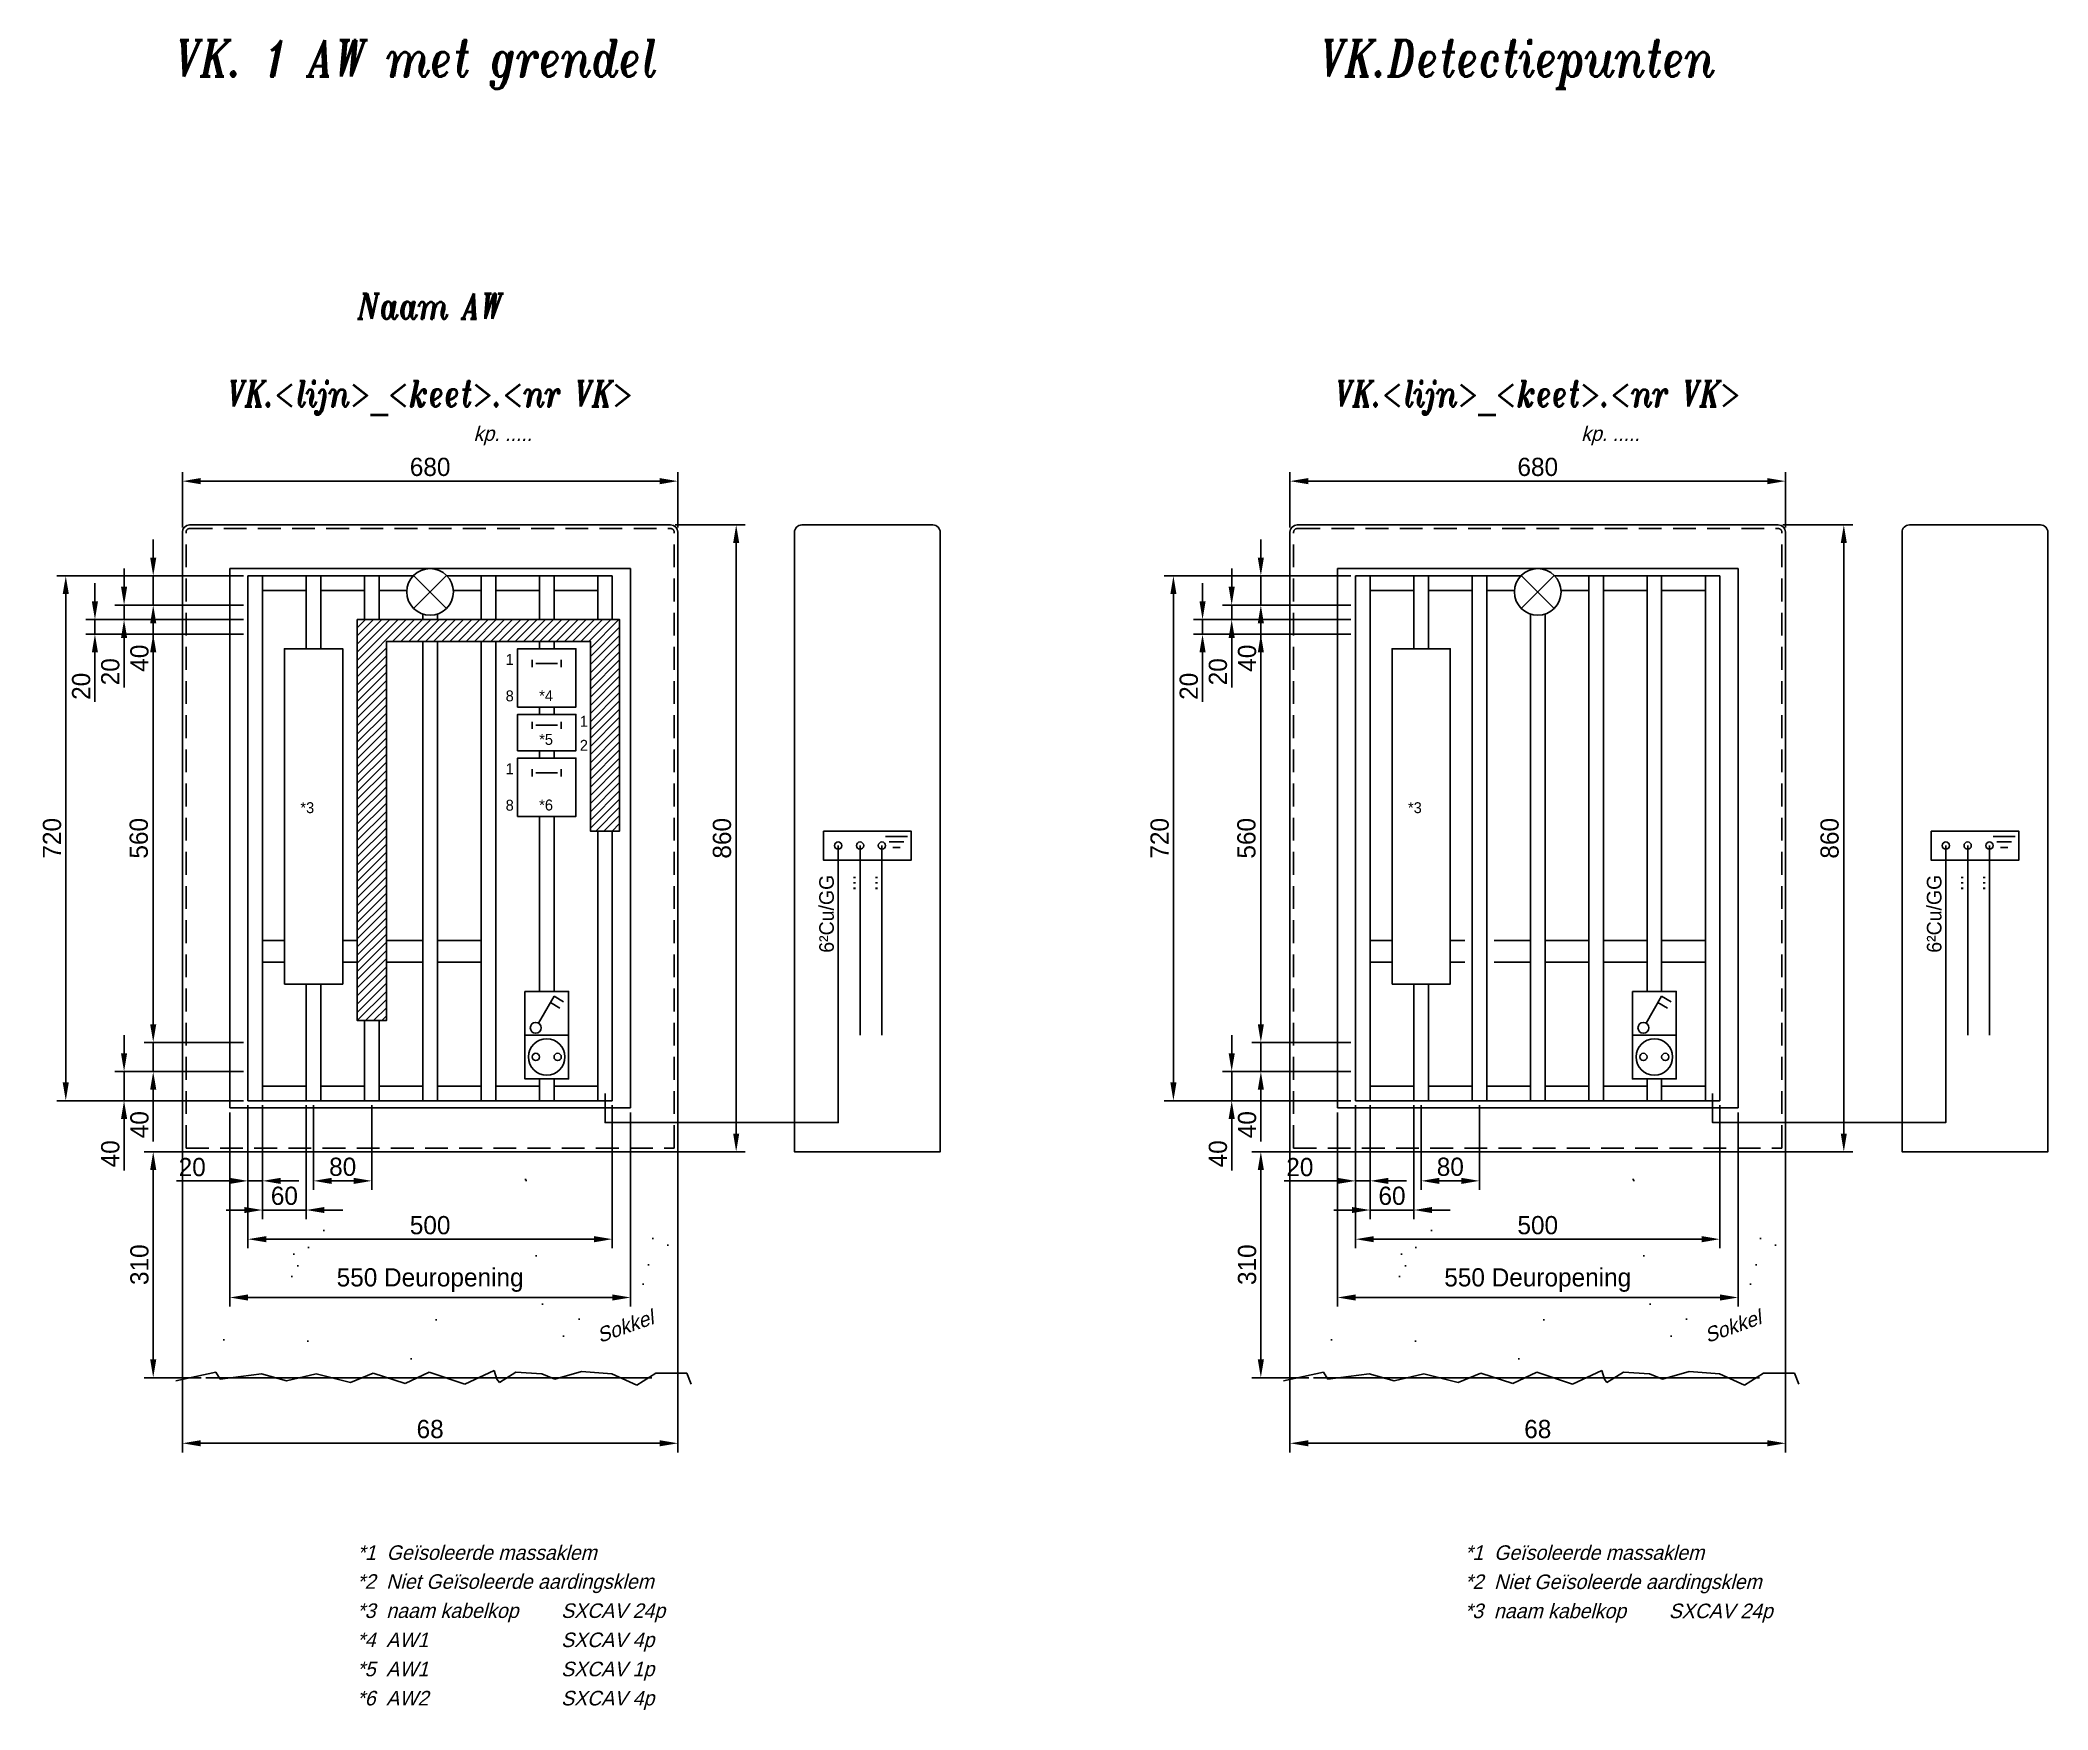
# Model space of a CAD drawing. Header units: millimetres. Extents: x -1040 to 5136, y -2580 to 8636.
# Drawn here: x 610.5 to 886, y -104.6 to 124.5 of the extents above; entities that cross this region are included whole.
import ezdxf
from ezdxf.enums import TextEntityAlignment as Align

# ---------------------------------------------------------------- set-up
doc = ezdxf.new("R2010")
doc.units = ezdxf.units.MM
doc.linetypes.add('DOT2', pattern=[3.125, 0, -3.125])
doc.linetypes.add('HIDDEN2', pattern=[4.6875, 3.125, -1.5625])
for name, color, linetype in [('13c', 9, 'Continuous'), ('18c', 1, 'Continuous'), ('25c', 7, 'Continuous'), ('35c', 2, 'Continuous'), ('50c', 3, 'Continuous'), ('70c', 4, 'Continuous'), ('BUITEN DIENST', 220, 'Continuous'), ('kader', 7, 'Continuous')]:
    doc.layers.add(name, color=color, linetype=linetype)
doc.layers.add('noprint', color=40, linetype='Continuous', plot=False)
doc.layers.add('VPframe', color=30, linetype='Continuous', plot=False)
doc.styles.add('ISO', font='isoplus')
doc.styles.add('ISO2S', font='isoplus', dxfattribs={"oblique": 15, "height": 2})
doc.styles.add('isoplus', font='isoplus.shx')
doc.styles.add('ITALICT', font='italict', dxfattribs={"width": 0.8})
doc.styles.add('MONO_8', font='monotxt', dxfattribs={"width": 0.8})
doc.styles.get("Standard").update_dxf_attribs({"font": 'isoplus.shx'})
doc.dimstyles.new('ISO-25', dxfattribs={"dimtxt": 2.5, "dimasz": 2.5, "dimexe": 1.25, "dimexo": 0.625, "dimtad": 1, "dimtxsty": 'Standard', "dimcen": 2.5, "dimadec": 0, "dimazin": 0, "dimtfac": 1, "dimtmove": 0, "dimatfit": 3, "dimfxl": 1, "dimarcsym": 0})

msp = doc.modelspace()

# ---------------------------------------------------------------- texts
at = {"color": 3, "linetype": 'Continuous', "style": 'ITALICT', "width": 0.8}
for s, p in [('VK. 1 AW met grendel', (662, 122)), ('VK.Detectiepunten', (813.187, 122))]:
    msp.add_text(s, height=5, dxfattribs=at).set_placement(p, align=Align.MIDDLE_CENTER)
at = {"color": 7, "linetype": 'Continuous', "style": 'ITALICT', "width": 0.8}
for s, p in [('Naam AW', (664, 88)), ('VK.<lijn>_<keet>.<nr VK>', (664, 76)), ('VK.<lijn>_<keet>.<nr VK>', (816, 76))]:
    msp.add_text(s, height=3.5, dxfattribs=at).set_placement(p, align=Align.MIDDLE_CENTER)
at = {"color": 7, "linetype": 'Continuous', "style": 'ISO2S', "oblique": 15}
for s, p in [('kp. .....', (669.958, 69.527)), ('kp. .....', (669.958, 69.527)), ('kp. .....', (821.958, 69.527)), ('kp. .....', (821.958, 69.527)), ('*1', (654.021, -84)), ('Geïsoleerde massaklem', (658.021, -84)), ('*1', (806, -84)), ('Geïsoleerde massaklem', (810, -84)), ('*2', (653.97, -87.967)), ('Niet Geïsoleerde aardingsklem', (657.97, -87.967)), ('*2', (806, -88)), ('Niet Geïsoleerde aardingsklem', (810, -88)), ('*3', (653.97, -91.967)), ('naam kabelkop', (657.97, -91.967)), ('SXCAV 24p', (681.97, -91.967)), ('*3', (805.97, -92)), ('naam kabelkop', (809.97, -92)), ('SXCAV 24p', (833.97, -92)), ('*4', (653.97, -95.967)), ('AW1', (657.97, -95.967)), ('SXCAV 4p', (681.97, -95.967)), ('*5', (653.97, -99.967)), ('AW1', (657.97, -99.967)), ('SXCAV 1p', (681.97, -99.967)), ('*6', (653.97, -103.967)), ('AW2', (657.97, -103.967)), ('SXCAV 4p', (681.97, -103.967))]:
    msp.add_text(s, height=2, dxfattribs=at).set_placement(p)
at = {"linetype": 'Continuous'}
for s, p in [('1', (674.365, 38.786)), ('8', (674.365, 33.786)), ('*4', (678.966, 33.816)), ('1', (684.541, 30.31)), ('*5', (678.966, 27.816)), ('2', (684.541, 27.003)), ('1', (674.365, 23.786)), ('8', (674.365, 18.786)), ('*6', (678.966, 18.816))]:
    msp.add_text(s, height=1.5, dxfattribs=at).set_placement(p)
for p in [(647.141, 18), (799.141, 18)]:
    msp.add_text('*3', height=1.5, dxfattribs=at).set_placement(p, align=Align.BOTTOM_CENTER)
at = {"color": 7, "style": 'isoplus'}
for s, p in [('6²Cu/GG', (720, 10)), ('...', (723, 10)), ('...', (726, 10)), ('6²Cu/GG', (872, 10)), ('...', (875, 10)), ('...', (878, 10))]:
    msp.add_text(s, height=2, rotation=90, dxfattribs=at).set_placement(p, align=Align.BOTTOM_RIGHT)
at = {"color": 7, "style": 'ISO2S', "oblique": 15}
for p in [(687.292, -54.245), (839.292, -54.245)]:
    msp.add_text('Sokkel', height=2, rotation=19.46141, dxfattribs=at).set_placement(p)

# ---------------------------------------------------------------- blocks, each defined once
blk = doc.blocks.new('*D290')
at = {"color": 0, "lineweight": -2, "transparency": 16777216}
for p, q in [((630, 57.63), (630, 65.25)), ((632.5, 64), (695.5, 64)), ((698, 57.63), (698, 65.25))]:
    blk.add_line(p, q, dxfattribs=at)
at = {"color": 0, "transparency": 16777216}
for points in [[(632.5, 64.42), (632.5, 63.58), (630, 64)], [(695.5, 64.42), (695.5, 63.58), (698, 64)]]:
    blk.add_solid(points, dxfattribs=at)
at = {"layer": 'Defpoints', "color": 0, "transparency": 16777216}
for p in [(698, 64), (630, 57), (698, 57)]:
    blk.add_point(p, dxfattribs=at)
at = {"color": 0, "transparency": 16777216, "insert": (664, 65.94), "char_height": 2.5, "attachment_point": 5}
blk.add_mtext('680', dxfattribs=at)
blk = doc.blocks.new('*D291')
at = {"color": 0, "lineweight": -2, "transparency": 16777216}
for p, q in [((632.6, -28), (624.75, -28)), ((626, -56.5), (626, -30.5)), ((632.6, -59), (624.75, -59))]:
    blk.add_line(p, q, dxfattribs=at)
at = {"color": 0, "transparency": 16777216}
for points in [[(625.58, -30.5), (626.42, -30.5), (626, -28)], [(625.58, -56.5), (626.42, -56.5), (626, -59)]]:
    blk.add_solid(points, dxfattribs=at)
at = {"layer": 'Defpoints', "color": 0, "transparency": 16777216}
for p in [(626, -28), (633.22, -28), (633.22, -59)]:
    blk.add_point(p, dxfattribs=at)
at = {"color": 0, "transparency": 16777216, "insert": (624.12, -43.5), "char_height": 2.5, "attachment_point": 5, "rotation": 90}
blk.add_mtext('310', dxfattribs=at)
blk = doc.blocks.new('*D292')
at = {"color": 0, "lineweight": -2, "transparency": 16777216}
for p, q in [((630, -59.87), (630, -69.25)), ((698, -59.87), (698, -69.25)), ((632.5, -68), (695.5, -68))]:
    blk.add_line(p, q, dxfattribs=at)
at = {"color": 0, "transparency": 16777216}
for points in [[(632.5, -67.58), (632.5, -68.42), (630, -68)], [(695.5, -67.58), (695.5, -68.42), (698, -68)]]:
    blk.add_solid(points, dxfattribs=at)
at = {"layer": 'Defpoints', "color": 0, "transparency": 16777216}
for p in [(630, -59.24), (698, -59.24), (698, -68)]:
    blk.add_point(p, dxfattribs=at)
at = {"color": 0, "transparency": 16777216, "insert": (664, -66.06), "char_height": 2.5, "attachment_point": 5}
blk.add_mtext('68', dxfattribs=at)
blk = doc.blocks.new('*D293')
at = {"color": 0, "lineweight": -2, "transparency": 16777216}
for p, q in [((626, 53.5), (626, 56)), ((638.37, 51), (624.75, 51)), ((626, 51), (626, 47)), ((638.37, 47), (624.75, 47)), ((626, 44.5), (626, 37.42))]:
    blk.add_line(p, q, dxfattribs=at)
at = {"color": 0, "transparency": 16777216}
for points in [[(625.58, 53.5), (626.42, 53.5), (626, 51)], [(625.58, 44.5), (626.42, 44.5), (626, 47)]]:
    blk.add_solid(points, dxfattribs=at)
at = {"layer": 'Defpoints', "color": 0, "transparency": 16777216}
for p in [(639, 51), (626, 47), (639, 47)]:
    blk.add_point(p, dxfattribs=at)
at = {"color": 0, "transparency": 16777216, "insert": (624.12, 39.71), "char_height": 2.5, "attachment_point": 5, "rotation": 90}
blk.add_mtext('40', dxfattribs=at)
blk = doc.blocks.new('*D294')
at = {"color": 0, "lineweight": -2, "transparency": 16777216}
for p, q in [((622, 49.5), (622, 52)), ((638.37, 47), (620.75, 47)), ((622, 47), (622, 45)), ((638.37, 45), (620.75, 45)), ((622, 42.5), (622, 35.7))]:
    blk.add_line(p, q, dxfattribs=at)
at = {"color": 0, "transparency": 16777216}
for points in [[(621.58, 49.5), (622.42, 49.5), (622, 47)], [(621.58, 42.5), (622.42, 42.5), (622, 45)]]:
    blk.add_solid(points, dxfattribs=at)
at = {"layer": 'Defpoints', "color": 0, "transparency": 16777216}
for p in [(639, 47), (622, 45), (639, 45)]:
    blk.add_point(p, dxfattribs=at)
at = {"color": 0, "transparency": 16777216, "insert": (620.12, 37.85), "char_height": 2.5, "attachment_point": 5, "rotation": 90}
blk.add_mtext('20', dxfattribs=at)
blk = doc.blocks.new('*D295')
at = {"color": 0, "lineweight": -2, "transparency": 16777216}
for p, q in [((618, 47.5), (618, 50)), ((638.37, 45), (616.75, 45)), ((618, 45), (618, 43)), ((638.37, 43), (616.75, 43)), ((618, 40.5), (618, 33.7))]:
    blk.add_line(p, q, dxfattribs=at)
at = {"color": 0, "transparency": 16777216}
for points in [[(617.58, 47.5), (618.42, 47.5), (618, 45)], [(617.58, 40.5), (618.42, 40.5), (618, 43)]]:
    blk.add_solid(points, dxfattribs=at)
at = {"layer": 'Defpoints', "color": 0, "transparency": 16777216}
for p in [(639, 45), (618, 43), (639, 43)]:
    blk.add_point(p, dxfattribs=at)
at = {"color": 0, "transparency": 16777216, "insert": (616.12, 35.85), "char_height": 2.5, "attachment_point": 5, "rotation": 90}
blk.add_mtext('20', dxfattribs=at)
blk = doc.blocks.new('*D296')
at = {"color": 0, "lineweight": -2, "transparency": 16777216}
for p, q in [((638.37, 43), (624.75, 43)), ((626, 40.5), (626, -10.5)), ((638.37, -13), (624.75, -13))]:
    blk.add_line(p, q, dxfattribs=at)
at = {"color": 0, "transparency": 16777216}
for points in [[(625.58, 40.5), (626.42, 40.5), (626, 43)], [(625.58, -10.5), (626.42, -10.5), (626, -13)]]:
    blk.add_solid(points, dxfattribs=at)
at = {"layer": 'Defpoints', "color": 0, "transparency": 16777216}
for p in [(639, 43), (626, -13), (639, -13)]:
    blk.add_point(p, dxfattribs=at)
at = {"color": 0, "transparency": 16777216, "insert": (624.03, 15), "char_height": 2.5, "attachment_point": 5, "rotation": 90}
blk.add_mtext('560', dxfattribs=at)
blk = doc.blocks.new('*D297')
at = {"color": 0, "lineweight": -2, "transparency": 16777216}
for p, q in [((626, -10.5), (626, -8)), ((638.37, -13), (624.75, -13)), ((626, -13), (626, -17)), ((638.37, -17), (624.75, -17)), ((626, -19.5), (626, -26.58))]:
    blk.add_line(p, q, dxfattribs=at)
at = {"color": 0, "transparency": 16777216}
for points in [[(625.58, -10.5), (626.42, -10.5), (626, -13)], [(625.58, -19.5), (626.42, -19.5), (626, -17)]]:
    blk.add_solid(points, dxfattribs=at)
at = {"layer": 'Defpoints', "color": 0, "transparency": 16777216}
for p in [(639, -13), (626, -17), (639, -17)]:
    blk.add_point(p, dxfattribs=at)
at = {"color": 0, "transparency": 16777216, "insert": (624.12, -24.29), "char_height": 2.5, "attachment_point": 5, "rotation": 90}
blk.add_mtext('40', dxfattribs=at)
blk = doc.blocks.new('*D298')
at = {"color": 0, "lineweight": -2, "transparency": 16777216}
for p, q in [((622, -14.5), (622, -12)), ((638.37, -17), (620.75, -17)), ((622, -17), (622, -21)), ((638.37, -21), (620.75, -21)), ((622, -23.5), (622, -30.58))]:
    blk.add_line(p, q, dxfattribs=at)
at = {"color": 0, "transparency": 16777216}
for points in [[(621.58, -14.5), (622.42, -14.5), (622, -17)], [(621.58, -23.5), (622.42, -23.5), (622, -21)]]:
    blk.add_solid(points, dxfattribs=at)
at = {"layer": 'Defpoints', "color": 0, "transparency": 16777216}
for p in [(639, -17), (622, -21), (639, -21)]:
    blk.add_point(p, dxfattribs=at)
at = {"color": 0, "transparency": 16777216, "insert": (620.12, -28.29), "char_height": 2.5, "attachment_point": 5, "rotation": 90}
blk.add_mtext('40', dxfattribs=at)
blk = doc.blocks.new('*D299')
at = {"color": 0, "lineweight": -2, "transparency": 16777216}
for p, q in [((639, -21.62), (639, -33.25)), ((641, -21.62), (641, -33.25)), ((636.5, -32), (629.2, -32)), ((641, -32), (639, -32)), ((643.5, -32), (646, -32))]:
    blk.add_line(p, q, dxfattribs=at)
at = {"color": 0, "transparency": 16777216}
for points in [[(636.5, -31.58), (636.5, -32.42), (639, -32)], [(643.5, -31.58), (643.5, -32.42), (641, -32)]]:
    blk.add_solid(points, dxfattribs=at)
at = {"layer": 'Defpoints', "color": 0, "transparency": 16777216}
for p in [(639, -21), (641, -21), (641, -32)]:
    blk.add_point(p, dxfattribs=at)
at = {"color": 0, "transparency": 16777216, "insert": (631.35, -30.12), "char_height": 2.5, "attachment_point": 5}
blk.add_mtext('20', dxfattribs=at)
blk = doc.blocks.new('*D300')
at = {"color": 0, "lineweight": -2, "transparency": 16777216}
for p, q in [((641, -21.62), (641, -37.25)), ((647, -21.62), (647, -37.25)), ((638.5, -36), (636, -36)), ((641, -36), (647, -36)), ((649.5, -36), (652, -36))]:
    blk.add_line(p, q, dxfattribs=at)
at = {"color": 0, "transparency": 16777216}
for points in [[(638.5, -35.58), (638.5, -36.42), (641, -36)], [(649.5, -35.58), (649.5, -36.42), (647, -36)]]:
    blk.add_solid(points, dxfattribs=at)
at = {"layer": 'Defpoints', "color": 0, "transparency": 16777216}
for p in [(641, -21), (647, -21), (647, -36)]:
    blk.add_point(p, dxfattribs=at)
at = {"color": 0, "transparency": 16777216, "insert": (644, -34.06), "char_height": 2.5, "attachment_point": 5}
blk.add_mtext('60', dxfattribs=at)
blk = doc.blocks.new('*D301')
at = {"color": 0, "lineweight": -2, "transparency": 16777216}
for p, q in [((648, -21.62), (648, -33.25)), ((656, -21.62), (656, -33.25)), ((650.5, -32), (653.5, -32))]:
    blk.add_line(p, q, dxfattribs=at)
at = {"color": 0, "transparency": 16777216}
for points in [[(650.5, -31.58), (650.5, -32.42), (648, -32)], [(653.5, -31.58), (653.5, -32.42), (656, -32)]]:
    blk.add_solid(points, dxfattribs=at)
at = {"layer": 'Defpoints', "color": 0, "transparency": 16777216}
for p in [(648, -21), (656, -21), (656, -32)]:
    blk.add_point(p, dxfattribs=at)
at = {"color": 0, "transparency": 16777216, "insert": (652, -30.08), "char_height": 2.5, "attachment_point": 5}
blk.add_mtext('80', dxfattribs=at)
blk = doc.blocks.new('*D302')
at = {"color": 0, "lineweight": -2, "transparency": 16777216}
for p, q in [((639, -21.62), (639, -41.25)), ((689, -21.62), (689, -41.25)), ((641.5, -40), (686.5, -40))]:
    blk.add_line(p, q, dxfattribs=at)
at = {"color": 0, "transparency": 16777216}
for points in [[(641.5, -39.58), (641.5, -40.42), (639, -40)], [(686.5, -39.58), (686.5, -40.42), (689, -40)]]:
    blk.add_solid(points, dxfattribs=at)
at = {"layer": 'Defpoints', "color": 0, "transparency": 16777216}
for p in [(639, -21), (689, -21), (689, -40)]:
    blk.add_point(p, dxfattribs=at)
at = {"color": 0, "transparency": 16777216, "insert": (664, -38.09), "char_height": 2.5, "attachment_point": 5}
blk.add_mtext('500', dxfattribs=at)
blk = doc.blocks.new('*D303')
at = {"color": 0, "lineweight": -2, "transparency": 16777216}
for p, q in [((638.37, 51), (612.75, 51)), ((614, 48.5), (614, -18.5)), ((638.37, -21), (612.75, -21))]:
    blk.add_line(p, q, dxfattribs=at)
at = {"color": 0, "transparency": 16777216}
for points in [[(613.58, 48.5), (614.42, 48.5), (614, 51)], [(613.58, -18.5), (614.42, -18.5), (614, -21)]]:
    blk.add_solid(points, dxfattribs=at)
at = {"layer": 'Defpoints', "color": 0, "transparency": 16777216}
for p in [(639, 51), (614, -21), (639, -21)]:
    blk.add_point(p, dxfattribs=at)
at = {"color": 0, "transparency": 16777216, "insert": (612.12, 15), "char_height": 2.5, "attachment_point": 5, "rotation": 90}
blk.add_mtext('720', dxfattribs=at)
blk = doc.blocks.new('*D304')
at = {"color": 0, "lineweight": -2, "transparency": 16777216}
for p, q in [((636.5, -22.62), (636.5, -49.25)), ((691.5, -22.62), (691.5, -49.25)), ((639, -48), (689, -48))]:
    blk.add_line(p, q, dxfattribs=at)
at = {"color": 0, "transparency": 16777216}
for points in [[(639, -47.58), (639, -48.42), (636.5, -48)], [(689, -47.58), (689, -48.42), (691.5, -48)]]:
    blk.add_solid(points, dxfattribs=at)
at = {"layer": 'Defpoints', "color": 0, "transparency": 16777216}
for p in [(636.5, -22), (691.5, -22), (691.5, -48)]:
    blk.add_point(p, dxfattribs=at)
at = {"color": 0, "transparency": 16777216, "insert": (664, -45.61), "char_height": 2.5, "attachment_point": 5}
blk.add_mtext('550 Deuropening', dxfattribs=at)
blk = doc.blocks.new('*D305')
at = {"color": 0, "lineweight": -2, "transparency": 16777216}
for p, q in [((697.62, 58), (707.25, 58)), ((706, 55.5), (706, -25.5)), ((697.62, -28), (707.25, -28))]:
    blk.add_line(p, q, dxfattribs=at)
at = {"color": 0, "transparency": 16777216}
for points in [[(705.58, 55.5), (706.42, 55.5), (706, 58)], [(705.58, -25.5), (706.42, -25.5), (706, -28)]]:
    blk.add_solid(points, dxfattribs=at)
at = {"layer": 'Defpoints', "color": 0, "transparency": 16777216}
for p in [(697, 58), (697, -28), (706, -28)]:
    blk.add_point(p, dxfattribs=at)
at = {"color": 0, "transparency": 16777216, "insert": (704.06, 15), "char_height": 2.5, "attachment_point": 5, "rotation": 90}
blk.add_mtext('860', dxfattribs=at)
blk = doc.blocks.new('T_L233V1')
at = {"color": 2, "linetype": 'Continuous'}
for p, q in [((-2.83, -2.83), (2.83, 2.83)), ((-2.83, 2.83), (2.83, -2.83))]:
    blk.add_line(p, q, dxfattribs=at)
at = {"color": 7}
blk.add_circle((0, 0), 4, dxfattribs=at)
at = {"color": 7, "style": 'MONO_8', "width": 0.8}
for tag, p, height in [('FT', (6, 2.5), 2), ('LNAME', (6, -1.25), 2.5)]:
    blk.add_attdef(tag, p, '', height=height, dxfattribs=at)
at = {"color": 1, "style": 'MONO_8', "width": 0.8, "flags": 1}
for tag, p in [('STATION', (0, 0)), ('LIJN', (0, 2)), ('GEBRUIK', (0, -2))]:
    blk.add_attdef(tag, text='', height=1.5, dxfattribs=at).set_placement(p, align=Align.MIDDLE)
at = {"color": 7, "style": 'ISO'}
blk.add_attdef('W', (6, -4.5), '', height=2, dxfattribs=at)
blk = doc.blocks.new('T_SP736O')
at = {"color": 7}
for centre, radius in [((0, 0), 2.5), ((-1.5, 0), 0.5), ((1.5, 0), 0.5)]:
    blk.add_circle(centre, radius, dxfattribs=at)
at = {"color": 7, "style": 'ISO2S', "oblique": 15}
blk.add_attdef('L1', text='', height=2, dxfattribs=at).set_placement((-3, 3.12), align=Align.RIGHT)
at = {"color": 9, "style": 'MONO_8', "width": 0.8, "flags": 1}
for tag, p in [('LIJN', (0, 2)), ('STATION', (0, 0)), ('GEBRUIK', (0, -2))]:
    blk.add_attdef(tag, text='', height=1.5, dxfattribs=at).set_placement(p, align=Align.MIDDLE)
at = {"color": 7, "style": 'ISO2S', "oblique": 15}
blk.add_attdef('L2', (3, 3.12), '', height=2, dxfattribs=at)
at = {"color": 7, "style": 'MONO_8', "width": 0.8}
blk.add_attdef('SPNAME', text='', height=2.5, dxfattribs=at).set_placement((0, -5), align=Align.MIDDLE)
blk = doc.blocks.new('t_a86')
at = {"color": 3}
for p, q in [((3, 0), (-3, 0)), ((2, -1.5), (-2, -1.5)), ((1, -3), (-1, -3))]:
    blk.add_line(p, q, dxfattribs=at)
at = {"color": 9, "style": 'MONO_8', "width": 0.8, "flags": 1}
for tag, p in [('STATION', (0, 0)), ('LIJN', (0, 2)), ('GEBRUIK', (0, -2))]:
    blk.add_attdef(tag, text='', height=1.5, dxfattribs=at).set_placement(p, align=Align.MIDDLE)
at = {"color": 7, "style": 'MONO_8', "width": 0.8}
blk.add_attdef('ANAME', (1, 0.75), '', height=2.5, dxfattribs=at)
blk = doc.blocks.new('*D242')
at = {"color": 0, "lineweight": -2, "transparency": 16777216}
for p, q in [((782, 57.63), (782, 65.25)), ((784.5, 64), (847.5, 64)), ((850, 57.63), (850, 65.25))]:
    blk.add_line(p, q, dxfattribs=at)
at = {"color": 0, "transparency": 16777216}
for points in [[(784.5, 64.42), (784.5, 63.58), (782, 64)], [(847.5, 64.42), (847.5, 63.58), (850, 64)]]:
    blk.add_solid(points, dxfattribs=at)
at = {"layer": 'Defpoints', "color": 0, "transparency": 16777216}
for p in [(850, 64), (782, 57), (850, 57)]:
    blk.add_point(p, dxfattribs=at)
at = {"color": 0, "transparency": 16777216, "insert": (816, 65.94), "char_height": 2.5, "attachment_point": 5}
blk.add_mtext('680', dxfattribs=at)
blk = doc.blocks.new('*D243')
at = {"color": 0, "lineweight": -2, "transparency": 16777216}
for p, q in [((784.6, -28), (776.75, -28)), ((778, -56.5), (778, -30.5)), ((784.6, -59), (776.75, -59))]:
    blk.add_line(p, q, dxfattribs=at)
at = {"color": 0, "transparency": 16777216}
for points in [[(777.58, -30.5), (778.42, -30.5), (778, -28)], [(777.58, -56.5), (778.42, -56.5), (778, -59)]]:
    blk.add_solid(points, dxfattribs=at)
at = {"layer": 'Defpoints', "color": 0, "transparency": 16777216}
for p in [(778, -28), (785.22, -28), (785.22, -59)]:
    blk.add_point(p, dxfattribs=at)
at = {"color": 0, "transparency": 16777216, "insert": (776.12, -43.5), "char_height": 2.5, "attachment_point": 5, "rotation": 90}
blk.add_mtext('310', dxfattribs=at)
blk = doc.blocks.new('*D244')
at = {"color": 0, "lineweight": -2, "transparency": 16777216}
for p, q in [((782, -59.87), (782, -69.25)), ((850, -59.87), (850, -69.25)), ((784.5, -68), (847.5, -68))]:
    blk.add_line(p, q, dxfattribs=at)
at = {"color": 0, "transparency": 16777216}
for points in [[(784.5, -67.58), (784.5, -68.42), (782, -68)], [(847.5, -67.58), (847.5, -68.42), (850, -68)]]:
    blk.add_solid(points, dxfattribs=at)
at = {"layer": 'Defpoints', "color": 0, "transparency": 16777216}
for p in [(782, -59.24), (850, -59.24), (850, -68)]:
    blk.add_point(p, dxfattribs=at)
at = {"color": 0, "transparency": 16777216, "insert": (816, -66.06), "char_height": 2.5, "attachment_point": 5}
blk.add_mtext('68', dxfattribs=at)
blk = doc.blocks.new('*D245')
at = {"color": 0, "lineweight": -2, "transparency": 16777216}
for p, q in [((778, 53.5), (778, 56)), ((790.37, 51), (776.75, 51)), ((778, 51), (778, 47)), ((790.37, 47), (776.75, 47)), ((778, 44.5), (778, 37.42))]:
    blk.add_line(p, q, dxfattribs=at)
at = {"color": 0, "transparency": 16777216}
for points in [[(777.58, 53.5), (778.42, 53.5), (778, 51)], [(777.58, 44.5), (778.42, 44.5), (778, 47)]]:
    blk.add_solid(points, dxfattribs=at)
at = {"layer": 'Defpoints', "color": 0, "transparency": 16777216}
for p in [(791, 51), (778, 47), (791, 47)]:
    blk.add_point(p, dxfattribs=at)
at = {"color": 0, "transparency": 16777216, "insert": (776.12, 39.71), "char_height": 2.5, "attachment_point": 5, "rotation": 90}
blk.add_mtext('40', dxfattribs=at)
blk = doc.blocks.new('*D246')
at = {"color": 0, "lineweight": -2, "transparency": 16777216}
for p, q in [((774, 49.5), (774, 52)), ((790.37, 47), (772.75, 47)), ((774, 47), (774, 45)), ((790.37, 45), (772.75, 45)), ((774, 42.5), (774, 35.7))]:
    blk.add_line(p, q, dxfattribs=at)
at = {"color": 0, "transparency": 16777216}
for points in [[(773.58, 49.5), (774.42, 49.5), (774, 47)], [(773.58, 42.5), (774.42, 42.5), (774, 45)]]:
    blk.add_solid(points, dxfattribs=at)
at = {"layer": 'Defpoints', "color": 0, "transparency": 16777216}
for p in [(791, 47), (774, 45), (791, 45)]:
    blk.add_point(p, dxfattribs=at)
at = {"color": 0, "transparency": 16777216, "insert": (772.12, 37.85), "char_height": 2.5, "attachment_point": 5, "rotation": 90}
blk.add_mtext('20', dxfattribs=at)
blk = doc.blocks.new('*D247')
at = {"color": 0, "lineweight": -2, "transparency": 16777216}
for p, q in [((770, 47.5), (770, 50)), ((790.37, 45), (768.75, 45)), ((770, 45), (770, 43)), ((790.37, 43), (768.75, 43)), ((770, 40.5), (770, 33.7))]:
    blk.add_line(p, q, dxfattribs=at)
at = {"color": 0, "transparency": 16777216}
for points in [[(769.58, 47.5), (770.42, 47.5), (770, 45)], [(769.58, 40.5), (770.42, 40.5), (770, 43)]]:
    blk.add_solid(points, dxfattribs=at)
at = {"layer": 'Defpoints', "color": 0, "transparency": 16777216}
for p in [(791, 45), (770, 43), (791, 43)]:
    blk.add_point(p, dxfattribs=at)
at = {"color": 0, "transparency": 16777216, "insert": (768.12, 35.85), "char_height": 2.5, "attachment_point": 5, "rotation": 90}
blk.add_mtext('20', dxfattribs=at)
blk = doc.blocks.new('*D248')
at = {"color": 0, "lineweight": -2, "transparency": 16777216}
for p, q in [((790.37, 43), (776.75, 43)), ((778, 40.5), (778, -10.5)), ((790.37, -13), (776.75, -13))]:
    blk.add_line(p, q, dxfattribs=at)
at = {"color": 0, "transparency": 16777216}
for points in [[(777.58, 40.5), (778.42, 40.5), (778, 43)], [(777.58, -10.5), (778.42, -10.5), (778, -13)]]:
    blk.add_solid(points, dxfattribs=at)
at = {"layer": 'Defpoints', "color": 0, "transparency": 16777216}
for p in [(791, 43), (778, -13), (791, -13)]:
    blk.add_point(p, dxfattribs=at)
at = {"color": 0, "transparency": 16777216, "insert": (776.03, 15), "char_height": 2.5, "attachment_point": 5, "rotation": 90}
blk.add_mtext('560', dxfattribs=at)
blk = doc.blocks.new('*D249')
at = {"color": 0, "lineweight": -2, "transparency": 16777216}
for p, q in [((778, -10.5), (778, -8)), ((790.37, -13), (776.75, -13)), ((778, -13), (778, -17)), ((790.37, -17), (776.75, -17)), ((778, -19.5), (778, -26.58))]:
    blk.add_line(p, q, dxfattribs=at)
at = {"color": 0, "transparency": 16777216}
for points in [[(777.58, -10.5), (778.42, -10.5), (778, -13)], [(777.58, -19.5), (778.42, -19.5), (778, -17)]]:
    blk.add_solid(points, dxfattribs=at)
at = {"layer": 'Defpoints', "color": 0, "transparency": 16777216}
for p in [(791, -13), (778, -17), (791, -17)]:
    blk.add_point(p, dxfattribs=at)
at = {"color": 0, "transparency": 16777216, "insert": (776.12, -24.29), "char_height": 2.5, "attachment_point": 5, "rotation": 90}
blk.add_mtext('40', dxfattribs=at)
blk = doc.blocks.new('*D250')
at = {"color": 0, "lineweight": -2, "transparency": 16777216}
for p, q in [((774, -14.5), (774, -12)), ((790.37, -17), (772.75, -17)), ((774, -17), (774, -21)), ((790.37, -21), (772.75, -21)), ((774, -23.5), (774, -30.58))]:
    blk.add_line(p, q, dxfattribs=at)
at = {"color": 0, "transparency": 16777216}
for points in [[(773.58, -14.5), (774.42, -14.5), (774, -17)], [(773.58, -23.5), (774.42, -23.5), (774, -21)]]:
    blk.add_solid(points, dxfattribs=at)
at = {"layer": 'Defpoints', "color": 0, "transparency": 16777216}
for p in [(791, -17), (774, -21), (791, -21)]:
    blk.add_point(p, dxfattribs=at)
at = {"color": 0, "transparency": 16777216, "insert": (772.12, -28.29), "char_height": 2.5, "attachment_point": 5, "rotation": 90}
blk.add_mtext('40', dxfattribs=at)
blk = doc.blocks.new('*D251')
at = {"color": 0, "lineweight": -2, "transparency": 16777216}
for p, q in [((791, -21.62), (791, -33.25)), ((793, -21.62), (793, -33.25)), ((788.5, -32), (781.2, -32)), ((793, -32), (791, -32)), ((795.5, -32), (798, -32))]:
    blk.add_line(p, q, dxfattribs=at)
at = {"color": 0, "transparency": 16777216}
for points in [[(788.5, -31.58), (788.5, -32.42), (791, -32)], [(795.5, -31.58), (795.5, -32.42), (793, -32)]]:
    blk.add_solid(points, dxfattribs=at)
at = {"layer": 'Defpoints', "color": 0, "transparency": 16777216}
for p in [(791, -21), (793, -21), (793, -32)]:
    blk.add_point(p, dxfattribs=at)
at = {"color": 0, "transparency": 16777216, "insert": (783.35, -30.12), "char_height": 2.5, "attachment_point": 5}
blk.add_mtext('20', dxfattribs=at)
blk = doc.blocks.new('*D252')
at = {"color": 0, "lineweight": -2, "transparency": 16777216}
for p, q in [((793, -21.62), (793, -37.25)), ((799, -21.62), (799, -37.25)), ((790.5, -36), (788, -36)), ((793, -36), (799, -36)), ((801.5, -36), (804, -36))]:
    blk.add_line(p, q, dxfattribs=at)
at = {"color": 0, "transparency": 16777216}
for points in [[(790.5, -35.58), (790.5, -36.42), (793, -36)], [(801.5, -35.58), (801.5, -36.42), (799, -36)]]:
    blk.add_solid(points, dxfattribs=at)
at = {"layer": 'Defpoints', "color": 0, "transparency": 16777216}
for p in [(793, -21), (799, -21), (799, -36)]:
    blk.add_point(p, dxfattribs=at)
at = {"color": 0, "transparency": 16777216, "insert": (796, -34.06), "char_height": 2.5, "attachment_point": 5}
blk.add_mtext('60', dxfattribs=at)
blk = doc.blocks.new('*D253')
at = {"color": 0, "lineweight": -2, "transparency": 16777216}
for p, q in [((800, -21.62), (800, -33.25)), ((808, -21.62), (808, -33.25)), ((802.5, -32), (805.5, -32))]:
    blk.add_line(p, q, dxfattribs=at)
at = {"color": 0, "transparency": 16777216}
for points in [[(802.5, -31.58), (802.5, -32.42), (800, -32)], [(805.5, -31.58), (805.5, -32.42), (808, -32)]]:
    blk.add_solid(points, dxfattribs=at)
at = {"layer": 'Defpoints', "color": 0, "transparency": 16777216}
for p in [(800, -21), (808, -21), (808, -32)]:
    blk.add_point(p, dxfattribs=at)
at = {"color": 0, "transparency": 16777216, "insert": (804, -30.08), "char_height": 2.5, "attachment_point": 5}
blk.add_mtext('80', dxfattribs=at)
blk = doc.blocks.new('*D254')
at = {"color": 0, "lineweight": -2, "transparency": 16777216}
for p, q in [((791, -21.62), (791, -41.25)), ((841, -21.62), (841, -41.25)), ((793.5, -40), (838.5, -40))]:
    blk.add_line(p, q, dxfattribs=at)
at = {"color": 0, "transparency": 16777216}
for points in [[(793.5, -39.58), (793.5, -40.42), (791, -40)], [(838.5, -39.58), (838.5, -40.42), (841, -40)]]:
    blk.add_solid(points, dxfattribs=at)
at = {"layer": 'Defpoints', "color": 0, "transparency": 16777216}
for p in [(791, -21), (841, -21), (841, -40)]:
    blk.add_point(p, dxfattribs=at)
at = {"color": 0, "transparency": 16777216, "insert": (816, -38.09), "char_height": 2.5, "attachment_point": 5}
blk.add_mtext('500', dxfattribs=at)
blk = doc.blocks.new('*D255')
at = {"color": 0, "lineweight": -2, "transparency": 16777216}
for p, q in [((790.37, 51), (764.75, 51)), ((766, 48.5), (766, -18.5)), ((790.37, -21), (764.75, -21))]:
    blk.add_line(p, q, dxfattribs=at)
at = {"color": 0, "transparency": 16777216}
for points in [[(765.58, 48.5), (766.42, 48.5), (766, 51)], [(765.58, -18.5), (766.42, -18.5), (766, -21)]]:
    blk.add_solid(points, dxfattribs=at)
at = {"layer": 'Defpoints', "color": 0, "transparency": 16777216}
for p in [(791, 51), (766, -21), (791, -21)]:
    blk.add_point(p, dxfattribs=at)
at = {"color": 0, "transparency": 16777216, "insert": (764.12, 15), "char_height": 2.5, "attachment_point": 5, "rotation": 90}
blk.add_mtext('720', dxfattribs=at)
blk = doc.blocks.new('*D256')
at = {"color": 0, "lineweight": -2, "transparency": 16777216}
for p, q in [((788.5, -22.62), (788.5, -49.25)), ((843.5, -22.62), (843.5, -49.25)), ((791, -48), (841, -48))]:
    blk.add_line(p, q, dxfattribs=at)
at = {"color": 0, "transparency": 16777216}
for points in [[(791, -47.58), (791, -48.42), (788.5, -48)], [(841, -47.58), (841, -48.42), (843.5, -48)]]:
    blk.add_solid(points, dxfattribs=at)
at = {"layer": 'Defpoints', "color": 0, "transparency": 16777216}
for p in [(788.5, -22), (843.5, -22), (843.5, -48)]:
    blk.add_point(p, dxfattribs=at)
at = {"color": 0, "transparency": 16777216, "insert": (816, -45.61), "char_height": 2.5, "attachment_point": 5}
blk.add_mtext('550 Deuropening', dxfattribs=at)
blk = doc.blocks.new('*D257')
at = {"color": 0, "lineweight": -2, "transparency": 16777216}
for p, q in [((849.62, 58), (859.25, 58)), ((858, 55.5), (858, -25.5)), ((849.62, -28), (859.25, -28))]:
    blk.add_line(p, q, dxfattribs=at)
at = {"color": 0, "transparency": 16777216}
for points in [[(857.58, 55.5), (858.42, 55.5), (858, 58)], [(857.58, -25.5), (858.42, -25.5), (858, -28)]]:
    blk.add_solid(points, dxfattribs=at)
at = {"layer": 'Defpoints', "color": 0, "transparency": 16777216}
for p in [(849, 58), (849, -28), (858, -28)]:
    blk.add_point(p, dxfattribs=at)
at = {"color": 0, "transparency": 16777216, "insert": (856.06, 15), "char_height": 2.5, "attachment_point": 5, "rotation": 90}
blk.add_mtext('860', dxfattribs=at)
blk = doc.blocks.new('knooppunt')
at = {"linetype": 'Continuous', "const_width": 0.7}
blk.add_lwpolyline([(-0.35, 0, 1), (0.35, 0, 1)], format="xyb", close=True, dxfattribs=at)
blk = doc.blocks.new('zekering')
at = {"color": 7, "linetype": 'Continuous'}
blk.add_lwpolyline([(3, -1), (-3, -1), (-3, 1), (3, 1)], close=True, dxfattribs=at)
at = {"color": 7, "style": 'isoplus', "oblique": 15}
blk.add_attdef('SNAME', text='', height=1.8, dxfattribs=at).set_placement((0, 2.5), align=Align.MIDDLE)
at = {"color": 7, "style": 'isoplus'}
blk.add_attdef('W', text='', height=1.8, dxfattribs=at).set_placement((0, -2.5), align=Align.MIDDLE)
blk = doc.blocks.new('paginalayout')
at = {"layer": 'BUITEN DIENST', "linetype": 'Continuous'}
h = blk.add_hatch(dxfattribs=at)
h.set_pattern_fill('ANSI31', color=256, scale=25)
h.set_pattern_definition([(45, (0, 0), (-2.20971, 2.20971), [])])
h.paths.add_polyline_path([(-332, -72), (-202, -72), (-202, 10), (-332, 10)])
h.paths.add_polyline_path([(-326, -48), (-298, -48), (-298, -68), (-326, -68)], flags=16)
at = {"layer": '13c', "linetype": 'Continuous'}
blk.add_line((-332, -72), (-332, -80), dxfattribs=at)
at = {"layer": '18c', "linetype": 'HIDDEN2'}
blk.add_line((-332, -72), (-330, -80), dxfattribs=at)
at = {"layer": '25c', "linetype": 'Continuous'}
blk.add_line((-332, -72), (-328, -80), dxfattribs=at)
at = {"layer": '35c'}
blk.add_line((-332, -72), (-324, -76), dxfattribs=at)
at = {"layer": '50c'}
blk.add_line((-332, -72), (-324, -80), dxfattribs=at)
at = {"layer": '70c', "linetype": 'DOT2'}
blk.add_line((-332, -72), (-324, -74), dxfattribs=at)
at = {"layer": 'BUITEN DIENST', "linetype": 'Continuous'}
for points in [[(-332, -72), (-202, -72), (-202, 10), (-332, 10)], [(-326, -48), (-298, -48), (-298, -68), (-326, -68)]]:
    blk.add_lwpolyline(points, close=True, dxfattribs=at)
at = {"layer": 'noprint'}
for p, q in [((0, 8636), (0, 8364)), ((-136, 8364), (5000, 8364)), ((0, 8136), (0, 7864)), ((-136, 7864), (5000, 7864)), ((0, 7636), (0, 7364)), ((-136, 7364), (5000, 7364)), ((0, 7136), (0, 6864)), ((-136, 6864), (5000, 6864)), ((0, 6636), (0, 6364)), ((-136, 6364), (5000, 6364)), ((0, 6136), (0, 5864)), ((-136, 5864), (5000, 5864)), ((0, 5636), (0, 5364)), ((-136, 5364), (5000, 5364)), ((0, 5136), (0, 4864)), ((-136, 4864), (5000, 4864)), ((0, 4636), (0, 4364)), ((-136, 4364), (5000, 4364)), ((0, 4136), (0, 3864)), ((-136, 3864), (5000, 3864)), ((0, 3636), (0, 3364)), ((-136, 3364), (5000, 3364)), ((0, 3136), (0, 2864)), ((-136, 2864), (5000, 2864)), ((0, 2636), (0, 2364)), ((-136, 2364), (5000, 2364)), ((0, 2136), (0, 1864)), ((-136, 1864), (5000, 1864)), ((0, 1636), (0, 1364)), ((-136, 1364), (5000, 1364)), ((0, 1136), (0, 864)), ((-136, 864), (5000, 864)), ((0, 636), (0, 364)), ((-136, 364), (5000, 364)), ((0, 136), (0, -136)), ((-136, -136), (5000, -136)), ((-136, -364), (-136, -2500)), ((364, -364), (364, -2500)), ((864, -364), (864, -2500)), ((1364, -364), (1364, -2500)), ((1864, -364), (1864, -2500)), ((2364, -364), (2364, -2500)), ((2864, -364), (2864, -2500)), ((3364, -364), (3364, -2500)), ((3864, -364), (3864, -2500)), ((4364, -364), (4364, -2500)), ((4864, -364), (4864, -2500)), ((136, -500), (-136, -500)), ((636, -500), (364, -500)), ((1136, -500), (864, -500)), ((1636, -500), (1364, -500)), ((2136, -500), (1864, -500)), ((2636, -500), (2364, -500)), ((3136, -500), (2864, -500)), ((3636, -500), (3364, -500)), ((4136, -500), (3864, -500)), ((4636, -500), (4364, -500)), ((5136, -500), (4864, -500))]:
    blk.add_line(p, q, dxfattribs=at)
at = {"layer": 'noprint', "linetype": 'Continuous'}
for p, q in [((0, 8636), (190, 8636)), ((190, 8636), (400, 8636)), ((400, 8636), (610, 8636)), ((610, 8636), (820, 8636)), ((820, 8636), (1030, 8636)), ((1030, 8636), (1240, 8636)), ((1240, 8636), (1450, 8636)), ((1450, 8636), (1660, 8636)), ((1660, 8636), (1870, 8636)), ((1870, 8636), (2080, 8636)), ((2080, 8636), (2290, 8636)), ((2290, 8636), (2500, 8636)), ((2500, 8636), (2710, 8636)), ((2710, 8636), (2920, 8636)), ((2920, 8636), (3130, 8636)), ((3130, 8636), (3340, 8636)), ((3340, 8636), (3550, 8636)), ((3550, 8636), (3760, 8636)), ((3760, 8636), (3970, 8636)), ((3970, 8636), (4180, 8636)), ((4180, 8636), (4390, 8636)), ((4390, 8636), (4600, 8636)), ((4600, 8636), (4810, 8636)), ((4810, 8636), (5020, 8636)), ((0, 8136), (190, 8136)), ((190, 8136), (400, 8136)), ((400, 8136), (610, 8136)), ((610, 8136), (820, 8136)), ((820, 8136), (1030, 8136)), ((1030, 8136), (1240, 8136)), ((1240, 8136), (1450, 8136)), ((1450, 8136), (1660, 8136)), ((1660, 8136), (1870, 8136)), ((1870, 8136), (2080, 8136)), ((2080, 8136), (2290, 8136)), ((2290, 8136), (2500, 8136)), ((2500, 8136), (2710, 8136)), ((2710, 8136), (2920, 8136)), ((2920, 8136), (3130, 8136)), ((3130, 8136), (3340, 8136)), ((3340, 8136), (3550, 8136)), ((3550, 8136), (3760, 8136)), ((3760, 8136), (3970, 8136)), ((3970, 8136), (4180, 8136)), ((4180, 8136), (4390, 8136)), ((4390, 8136), (4600, 8136)), ((4600, 8136), (4810, 8136)), ((4810, 8136), (5020, 8136)), ((0, 7636), (190, 7636)), ((190, 7636), (400, 7636)), ((400, 7636), (610, 7636)), ((610, 7636), (820, 7636)), ((820, 7636), (1030, 7636)), ((1030, 7636), (1240, 7636)), ((1240, 7636), (1450, 7636)), ((1450, 7636), (1660, 7636)), ((1660, 7636), (1870, 7636)), ((1870, 7636), (2080, 7636)), ((2080, 7636), (2290, 7636)), ((2290, 7636), (2500, 7636)), ((2500, 7636), (2710, 7636)), ((2710, 7636), (2920, 7636)), ((2920, 7636), (3130, 7636)), ((3130, 7636), (3340, 7636)), ((3340, 7636), (3550, 7636)), ((3550, 7636), (3760, 7636)), ((3760, 7636), (3970, 7636)), ((3970, 7636), (4180, 7636)), ((4180, 7636), (4390, 7636)), ((4390, 7636), (4600, 7636)), ((4600, 7636), (4810, 7636)), ((4810, 7636), (5020, 7636)), ((0, 7136), (190, 7136)), ((190, 7136), (400, 7136)), ((400, 7136), (610, 7136)), ((610, 7136), (820, 7136)), ((820, 7136), (1030, 7136)), ((1030, 7136), (1240, 7136)), ((1240, 7136), (1450, 7136)), ((1450, 7136), (1660, 7136)), ((1660, 7136), (1870, 7136)), ((1870, 7136), (2080, 7136)), ((2080, 7136), (2290, 7136)), ((2290, 7136), (2500, 7136)), ((2500, 7136), (2710, 7136)), ((2710, 7136), (2920, 7136)), ((2920, 7136), (3130, 7136)), ((3130, 7136), (3340, 7136)), ((3340, 7136), (3550, 7136)), ((3550, 7136), (3760, 7136)), ((3760, 7136), (3970, 7136)), ((3970, 7136), (4180, 7136)), ((4180, 7136), (4390, 7136)), ((4390, 7136), (4600, 7136)), ((4600, 7136), (4810, 7136)), ((4810, 7136), (5020, 7136)), ((0, 6636), (190, 6636)), ((190, 6636), (400, 6636)), ((400, 6636), (610, 6636)), ((610, 6636), (820, 6636)), ((820, 6636), (1030, 6636)), ((1030, 6636), (1240, 6636)), ((1240, 6636), (1450, 6636)), ((1450, 6636), (1660, 6636)), ((1660, 6636), (1870, 6636)), ((1870, 6636), (2080, 6636)), ((2080, 6636), (2290, 6636)), ((2290, 6636), (2500, 6636)), ((2500, 6636), (2710, 6636)), ((2710, 6636), (2920, 6636)), ((2920, 6636), (3130, 6636)), ((3130, 6636), (3340, 6636)), ((3340, 6636), (3550, 6636)), ((3550, 6636), (3760, 6636)), ((3760, 6636), (3970, 6636)), ((3970, 6636), (4180, 6636)), ((4180, 6636), (4390, 6636)), ((4390, 6636), (4600, 6636)), ((4600, 6636), (4810, 6636)), ((4810, 6636), (5020, 6636)), ((0, 6136), (190, 6136)), ((190, 6136), (400, 6136)), ((400, 6136), (610, 6136)), ((610, 6136), (820, 6136)), ((820, 6136), (1030, 6136)), ((1030, 6136), (1240, 6136)), ((1240, 6136), (1450, 6136)), ((1450, 6136), (1660, 6136)), ((1660, 6136), (1870, 6136)), ((1870, 6136), (2080, 6136)), ((2080, 6136), (2290, 6136)), ((2290, 6136), (2500, 6136)), ((2500, 6136), (2710, 6136)), ((2710, 6136), (2920, 6136)), ((2920, 6136), (3130, 6136)), ((3130, 6136), (3340, 6136)), ((3340, 6136), (3550, 6136)), ((3550, 6136), (3760, 6136)), ((3760, 6136), (3970, 6136)), ((3970, 6136), (4180, 6136)), ((4180, 6136), (4390, 6136)), ((4390, 6136), (4600, 6136)), ((4600, 6136), (4810, 6136)), ((4810, 6136), (5020, 6136)), ((0, 5636), (190, 5636)), ((190, 5636), (400, 5636)), ((400, 5636), (610, 5636)), ((610, 5636), (820, 5636)), ((820, 5636), (1030, 5636)), ((1030, 5636), (1240, 5636)), ((1240, 5636), (1450, 5636)), ((1450, 5636), (1660, 5636)), ((1660, 5636), (1870, 5636)), ((1870, 5636), (2080, 5636)), ((2080, 5636), (2290, 5636)), ((2290, 5636), (2500, 5636)), ((2500, 5636), (2710, 5636)), ((2710, 5636), (2920, 5636)), ((2920, 5636), (3130, 5636)), ((3130, 5636), (3340, 5636)), ((3340, 5636), (3550, 5636)), ((3550, 5636), (3760, 5636)), ((3760, 5636), (3970, 5636)), ((3970, 5636), (4180, 5636)), ((4180, 5636), (4390, 5636)), ((4390, 5636), (4600, 5636)), ((4600, 5636), (4810, 5636)), ((4810, 5636), (5020, 5636)), ((0, 5136), (190, 5136)), ((190, 5136), (400, 5136)), ((400, 5136), (610, 5136)), ((610, 5136), (820, 5136)), ((820, 5136), (1030, 5136)), ((1030, 5136), (1240, 5136)), ((1240, 5136), (1450, 5136)), ((1450, 5136), (1660, 5136)), ((1660, 5136), (1870, 5136)), ((1870, 5136), (2080, 5136)), ((2080, 5136), (2290, 5136)), ((2290, 5136), (2500, 5136)), ((2500, 5136), (2710, 5136)), ((2710, 5136), (2920, 5136)), ((2920, 5136), (3130, 5136)), ((3130, 5136), (3340, 5136)), ((3340, 5136), (3550, 5136)), ((3550, 5136), (3760, 5136)), ((3760, 5136), (3970, 5136)), ((3970, 5136), (4180, 5136)), ((4180, 5136), (4390, 5136)), ((4390, 5136), (4600, 5136)), ((4600, 5136), (4810, 5136)), ((4810, 5136), (5020, 5136)), ((0, 4636), (190, 4636)), ((190, 4636), (400, 4636)), ((400, 4636), (610, 4636)), ((610, 4636), (820, 4636)), ((820, 4636), (1030, 4636)), ((1030, 4636), (1240, 4636)), ((1240, 4636), (1450, 4636)), ((1450, 4636), (1660, 4636)), ((1660, 4636), (1870, 4636)), ((1870, 4636), (2080, 4636)), ((2080, 4636), (2290, 4636)), ((2290, 4636), (2500, 4636)), ((2500, 4636), (2710, 4636)), ((2710, 4636), (2920, 4636)), ((2920, 4636), (3130, 4636)), ((3130, 4636), (3340, 4636)), ((3340, 4636), (3550, 4636)), ((3550, 4636), (3760, 4636)), ((3760, 4636), (3970, 4636)), ((3970, 4636), (4180, 4636)), ((4180, 4636), (4390, 4636)), ((4390, 4636), (4600, 4636)), ((4600, 4636), (4810, 4636)), ((4810, 4636), (5020, 4636)), ((0, 4136), (190, 4136)), ((190, 4136), (400, 4136)), ((400, 4136), (610, 4136)), ((610, 4136), (820, 4136)), ((820, 4136), (1030, 4136)), ((1030, 4136), (1240, 4136)), ((1240, 4136), (1450, 4136)), ((1450, 4136), (1660, 4136)), ((1660, 4136), (1870, 4136)), ((1870, 4136), (2080, 4136)), ((2080, 4136), (2290, 4136)), ((2290, 4136), (2500, 4136)), ((2500, 4136), (2710, 4136)), ((2710, 4136), (2920, 4136)), ((2920, 4136), (3130, 4136)), ((3130, 4136), (3340, 4136)), ((3340, 4136), (3550, 4136)), ((3550, 4136), (3760, 4136)), ((3760, 4136), (3970, 4136)), ((3970, 4136), (4180, 4136)), ((4180, 4136), (4390, 4136)), ((4390, 4136), (4600, 4136)), ((4600, 4136), (4810, 4136)), ((4810, 4136), (5020, 4136)), ((0, 3636), (190, 3636)), ((190, 3636), (400, 3636)), ((400, 3636), (610, 3636)), ((610, 3636), (820, 3636)), ((820, 3636), (1030, 3636)), ((1030, 3636), (1240, 3636)), ((1240, 3636), (1450, 3636)), ((1450, 3636), (1660, 3636)), ((1660, 3636), (1870, 3636)), ((1870, 3636), (2080, 3636)), ((2080, 3636), (2290, 3636)), ((2290, 3636), (2500, 3636)), ((2500, 3636), (2710, 3636)), ((2710, 3636), (2920, 3636)), ((2920, 3636), (3130, 3636)), ((3130, 3636), (3340, 3636)), ((3340, 3636), (3550, 3636)), ((3550, 3636), (3760, 3636)), ((3760, 3636), (3970, 3636)), ((3970, 3636), (4180, 3636)), ((4180, 3636), (4390, 3636)), ((4390, 3636), (4600, 3636)), ((4600, 3636), (4810, 3636)), ((4810, 3636), (5020, 3636)), ((0, 3136), (190, 3136)), ((190, 3136), (400, 3136)), ((400, 3136), (610, 3136)), ((610, 3136), (820, 3136)), ((820, 3136), (1030, 3136)), ((1030, 3136), (1240, 3136)), ((1240, 3136), (1450, 3136)), ((1450, 3136), (1660, 3136)), ((1660, 3136), (1870, 3136)), ((1870, 3136), (2080, 3136)), ((2080, 3136), (2290, 3136)), ((2290, 3136), (2500, 3136)), ((2500, 3136), (2710, 3136)), ((2710, 3136), (2920, 3136)), ((2920, 3136), (3130, 3136)), ((3130, 3136), (3340, 3136)), ((3340, 3136), (3550, 3136)), ((3550, 3136), (3760, 3136)), ((3760, 3136), (3970, 3136)), ((3970, 3136), (4180, 3136)), ((4180, 3136), (4390, 3136)), ((4390, 3136), (4600, 3136)), ((4600, 3136), (4810, 3136)), ((4810, 3136), (5020, 3136)), ((0, 2636), (190, 2636)), ((190, 2636), (400, 2636)), ((400, 2636), (610, 2636)), ((610, 2636), (820, 2636)), ((820, 2636), (1030, 2636)), ((1030, 2636), (1240, 2636)), ((1240, 2636), (1450, 2636)), ((1450, 2636), (1660, 2636)), ((1660, 2636), (1870, 2636)), ((1870, 2636), (2080, 2636)), ((2080, 2636), (2290, 2636)), ((2290, 2636), (2500, 2636)), ((2500, 2636), (2710, 2636)), ((2710, 2636), (2920, 2636)), ((2920, 2636), (3130, 2636)), ((3130, 2636), (3340, 2636)), ((3340, 2636), (3550, 2636)), ((3550, 2636), (3760, 2636)), ((3760, 2636), (3970, 2636)), ((3970, 2636), (4180, 2636)), ((4180, 2636), (4390, 2636)), ((4390, 2636), (4600, 2636)), ((4600, 2636), (4810, 2636)), ((4810, 2636), (5020, 2636)), ((0, 2136), (190, 2136)), ((190, 2136), (400, 2136)), ((400, 2136), (610, 2136)), ((610, 2136), (820, 2136)), ((820, 2136), (1030, 2136)), ((1030, 2136), (1240, 2136)), ((1240, 2136), (1450, 2136)), ((1450, 2136), (1660, 2136)), ((1660, 2136), (1870, 2136)), ((1870, 2136), (2080, 2136)), ((2080, 2136), (2290, 2136)), ((2290, 2136), (2500, 2136)), ((2500, 2136), (2710, 2136)), ((2710, 2136), (2920, 2136)), ((2920, 2136), (3130, 2136)), ((3130, 2136), (3340, 2136)), ((3340, 2136), (3550, 2136)), ((3550, 2136), (3760, 2136)), ((3760, 2136), (3970, 2136)), ((3970, 2136), (4180, 2136)), ((4180, 2136), (4390, 2136)), ((4390, 2136), (4600, 2136)), ((4600, 2136), (4810, 2136)), ((4810, 2136), (5020, 2136)), ((0, 1636), (190, 1636)), ((190, 1636), (400, 1636)), ((400, 1636), (610, 1636)), ((610, 1636), (820, 1636)), ((820, 1636), (1030, 1636)), ((1030, 1636), (1240, 1636)), ((1240, 1636), (1450, 1636)), ((1450, 1636), (1660, 1636)), ((1660, 1636), (1870, 1636)), ((1870, 1636), (2080, 1636)), ((2080, 1636), (2290, 1636)), ((2290, 1636), (2500, 1636)), ((2500, 1636), (2710, 1636)), ((2710, 1636), (2920, 1636)), ((2920, 1636), (3130, 1636)), ((3130, 1636), (3340, 1636)), ((3340, 1636), (3550, 1636)), ((3550, 1636), (3760, 1636)), ((3760, 1636), (3970, 1636)), ((3970, 1636), (4180, 1636)), ((4180, 1636), (4390, 1636)), ((4390, 1636), (4600, 1636)), ((4600, 1636), (4810, 1636)), ((4810, 1636), (5020, 1636)), ((0, 1136), (190, 1136)), ((190, 1136), (400, 1136)), ((400, 1136), (610, 1136)), ((610, 1136), (820, 1136)), ((820, 1136), (1030, 1136)), ((1030, 1136), (1240, 1136)), ((1240, 1136), (1450, 1136)), ((1450, 1136), (1660, 1136)), ((1660, 1136), (1870, 1136)), ((1870, 1136), (2080, 1136)), ((2080, 1136), (2290, 1136)), ((2290, 1136), (2500, 1136)), ((2500, 1136), (2710, 1136)), ((2710, 1136), (2920, 1136)), ((2920, 1136), (3130, 1136)), ((3130, 1136), (3340, 1136)), ((3340, 1136), (3550, 1136)), ((3550, 1136), (3760, 1136)), ((3760, 1136), (3970, 1136)), ((3970, 1136), (4180, 1136)), ((4180, 1136), (4390, 1136)), ((4390, 1136), (4600, 1136)), ((4600, 1136), (4810, 1136)), ((4810, 1136), (5020, 1136)), ((0, 636), (190, 636)), ((190, 636), (400, 636)), ((400, 636), (610, 636)), ((610, 636), (820, 636)), ((820, 636), (1030, 636)), ((1030, 636), (1240, 636)), ((1240, 636), (1450, 636)), ((1450, 636), (1660, 636)), ((1660, 636), (1870, 636)), ((1870, 636), (2080, 636)), ((2080, 636), (2290, 636)), ((2290, 636), (2500, 636)), ((2500, 636), (2710, 636)), ((2710, 636), (2920, 636)), ((2920, 636), (3130, 636)), ((3130, 636), (3340, 636)), ((3340, 636), (3550, 636)), ((3550, 636), (3760, 636)), ((3760, 636), (3970, 636)), ((3970, 636), (4180, 636)), ((4180, 636), (4390, 636)), ((4390, 636), (4600, 636)), ((4600, 636), (4810, 636)), ((4810, 636), (5020, 636)), ((0, 136), (190, 136)), ((190, 136), (400, 136)), ((400, 136), (610, 136)), ((610, 136), (820, 136)), ((820, 136), (1030, 136)), ((1030, 136), (1240, 136)), ((1240, 136), (1450, 136)), ((1450, 136), (1660, 136)), ((1660, 136), (1870, 136)), ((1870, 136), (2080, 136)), ((2080, 136), (2290, 136)), ((2290, 136), (2500, 136)), ((2500, 136), (2710, 136)), ((2710, 136), (2920, 136)), ((2920, 136), (3130, 136)), ((3130, 136), (3340, 136)), ((3340, 136), (3550, 136)), ((3550, 136), (3760, 136)), ((3760, 136), (3970, 136)), ((3970, 136), (4180, 136)), ((4180, 136), (4390, 136)), ((4390, 136), (4600, 136)), ((4600, 136), (4810, 136)), ((4810, 136), (5020, 136)), ((136, -500), (136, -690)), ((636, -500), (636, -690)), ((1136, -500), (1136, -690)), ((1636, -500), (1636, -690)), ((2136, -500), (2136, -690)), ((2636, -500), (2636, -690)), ((3136, -500), (3136, -690)), ((3636, -500), (3636, -690)), ((4136, -500), (4136, -690)), ((4636, -500), (4636, -690)), ((5136, -500), (5136, -690)), ((136, -690), (136, -900)), ((636, -690), (636, -900)), ((1136, -690), (1136, -900)), ((1636, -690), (1636, -900)), ((2136, -690), (2136, -900)), ((2636, -690), (2636, -900)), ((3136, -690), (3136, -900)), ((3636, -690), (3636, -900)), ((4136, -690), (4136, -900)), ((4636, -690), (4636, -900)), ((5136, -690), (5136, -900)), ((136, -900), (136, -1110)), ((636, -900), (636, -1110)), ((1136, -900), (1136, -1110)), ((1636, -900), (1636, -1110)), ((2136, -900), (2136, -1110)), ((2636, -900), (2636, -1110)), ((3136, -900), (3136, -1110)), ((3636, -900), (3636, -1110)), ((4136, -900), (4136, -1110)), ((4636, -900), (4636, -1110)), ((5136, -900), (5136, -1110)), ((136, -1110), (136, -1320)), ((636, -1110), (636, -1320)), ((1136, -1110), (1136, -1320)), ((1636, -1110), (1636, -1320)), ((2136, -1110), (2136, -1320)), ((2636, -1110), (2636, -1320)), ((3136, -1110), (3136, -1320)), ((3636, -1110), (3636, -1320)), ((4136, -1110), (4136, -1320)), ((4636, -1110), (4636, -1320)), ((5136, -1110), (5136, -1320)), ((136, -1320), (136, -1530)), ((636, -1320), (636, -1530)), ((1136, -1320), (1136, -1530)), ((1636, -1320), (1636, -1530)), ((2136, -1320), (2136, -1530)), ((2636, -1320), (2636, -1530)), ((3136, -1320), (3136, -1530)), ((3636, -1320), (3636, -1530)), ((4136, -1320), (4136, -1530)), ((4636, -1320), (4636, -1530)), ((5136, -1320), (5136, -1530)), ((136, -1530), (136, -1740)), ((636, -1530), (636, -1740)), ((1136, -1530), (1136, -1740)), ((1636, -1530), (1636, -1740)), ((2136, -1530), (2136, -1740)), ((2636, -1530), (2636, -1740)), ((3136, -1530), (3136, -1740)), ((3636, -1530), (3636, -1740)), ((4136, -1530), (4136, -1740)), ((4636, -1530), (4636, -1740)), ((5136, -1530), (5136, -1740)), ((136, -1740), (136, -1950)), ((636, -1740), (636, -1950)), ((1136, -1740), (1136, -1950)), ((1636, -1740), (1636, -1950)), ((2136, -1740), (2136, -1950)), ((2636, -1740), (2636, -1950)), ((3136, -1740), (3136, -1950)), ((3636, -1740), (3636, -1950)), ((4136, -1740), (4136, -1950)), ((4636, -1740), (4636, -1950)), ((5136, -1740), (5136, -1950)), ((136, -1950), (136, -2160)), ((636, -1950), (636, -2160)), ((1136, -1950), (1136, -2160)), ((1636, -1950), (1636, -2160)), ((2136, -1950), (2136, -2160)), ((2636, -1950), (2636, -2160)), ((3136, -1950), (3136, -2160)), ((3636, -1950), (3636, -2160)), ((4136, -1950), (4136, -2160)), ((4636, -1950), (4636, -2160)), ((5136, -1950), (5136, -2160)), ((136, -2160), (136, -2370)), ((636, -2160), (636, -2370)), ((1136, -2160), (1136, -2370)), ((1636, -2160), (1636, -2370)), ((2136, -2160), (2136, -2370)), ((2636, -2160), (2636, -2370)), ((3136, -2160), (3136, -2370)), ((3636, -2160), (3636, -2370)), ((4136, -2160), (4136, -2370)), ((4636, -2160), (4636, -2370)), ((5136, -2160), (5136, -2370)), ((136, -2370), (136, -2580)), ((636, -2370), (636, -2580)), ((1136, -2370), (1136, -2580)), ((1636, -2370), (1636, -2580)), ((2136, -2370), (2136, -2580)), ((2636, -2370), (2636, -2580)), ((3136, -2370), (3136, -2580)), ((3636, -2370), (3636, -2580)), ((4136, -2370), (4136, -2580)), ((4636, -2370), (4636, -2580)), ((5136, -2370), (5136, -2580))]:
    blk.add_line(p, q, dxfattribs=at)
at = {"layer": 'VPframe', "linetype": 'Continuous'}
blk.add_line((-332, -72), (-326, -80), dxfattribs=at)
at = {"color": 7, "linetype": 'Continuous'}
blk.add_blockref('knooppunt', (-440, -72), dxfattribs=at)
blk.add_blockref('zekering', (-440, -80), dxfattribs=at).add_auto_attribs({'SNAME': '1', 'W': '1,6A'})
for s, p in [('knooppunt.dwg', (-432, -72)), ('zekering.dwg', (-432, -80))]:
    blk.add_text(s, height=2.5, dxfattribs=at).set_placement(p)
at = {"layer": 'BUITEN DIENST', "linetype": 'Continuous', "style": 'ISO2S'}
for s, p in [('BUITEN', (-312, -54)), ('DIENST', (-312, -62))]:
    blk.add_text(s, height=5, dxfattribs=at).set_placement(p, align=Align.MIDDLE_CENTER)
at = {"layer": 'noprint'}
for s, p in [('18', (-137.5, 8500)), ('17', (-137.5, 8000)), ('16', (-137.5, 7500)), ('15', (-137.5, 7000)), ('14', (-137.5, 6500)), ('13', (-137.5, 6000)), ('12', (-137.5, 5500)), ('11', (-137.5, 5000)), ('10', (-137.5, 4500)), ('9', (-137.5, 4000)), ('8', (-137.5, 3500)), ('7', (-137.5, 3000)), ('6', (-137.5, 2500)), ('5', (-137.5, 2000)), ('4', (-137.5, 1500)), ('3', (-137.5, 1000)), ('2', (-137.5, 500)), ('1', (-137.5, 0)), ('2', (500, -362.5)), ('3', (1000, -362.5)), ('6', (2500, -362.5)), ('8', (3500, -362.5)), ('9', (4000, -362.5)), ('10', (4500, -362.5)), ('1', (0, -362.5)), ('4', (1500, -362.5)), ('5', (2000, -362.5)), ('7', (3000, -362.5)), ('11', (5000, -362.5))]:
    blk.add_text(s, height=150, dxfattribs=at).set_placement(p, align=Align.MIDDLE_CENTER)

# ---------------------------------------------------------------- dimensions: what is measured, and where the dimension line sits
at = {"color": 9}
for base, p1, p2, text, picture, middle in [((698, 64), (630, 57), (698, 57), '680', '*D290', (664, 65.939)), ((850, 64), (782, 57), (850, 57), '680', '*D242', (816, 65.939)), ((647, -36), (641, -21), (647, -21), '60', '*D300', (644, -34.061)), ((691.5, -48), (636.5, -22), (691.5, -22), '550 Deuropening', '*D304', (664, -45.608)), ((689, -40), (639, -21), (689, -21), '500', '*D302', (664, -38.091)), ((656, -32), (648, -21), (656, -21), '80', '*D301', (652, -30.082)), ((799, -36), (793, -21), (799, -21), '60', '*D252', (796, -34.061)), ((843.5, -48), (788.5, -22), (843.5, -22), '550 Deuropening', '*D256', (816, -45.608)), ((841, -40), (791, -21), (841, -21), '500', '*D254', (816, -38.091)), ((808, -32), (800, -21), (808, -21), '80', '*D253', (804, -30.082))]:
    dim = msp.add_linear_dim(base=base, p1=p1, p2=p2, text=text, dimstyle='ISO-25', dxfattribs=at)
    dim.commit()
    dim.dimension.update_dxf_attribs({"geometry": picture, "text_midpoint": middle})
for base, p1, p2, text, picture, middle in [((706, -28), (697, 58), (697, -28), '860', '*D305', (704.061, 15)), ((858, -28), (849, 58), (849, -28), '860', '*D257', (856.061, 15)), ((626, 47), (639, 51), (639, 47), '40', '*D293', (624.124, 39.709)), ((778, 47), (791, 51), (791, 47), '40', '*D245', (776.124, 39.709)), ((614, -21), (639, 51), (639, -21), '720', '*D303', (612.124, 15)), ((618, 43), (639, 45), (639, 43), '20', '*D295', (616.124, 35.848)), ((622, 45), (639, 47), (639, 45), '20', '*D294', (620.124, 37.848)), ((766, -21), (791, 51), (791, -21), '720', '*D255', (764.124, 15)), ((770, 43), (791, 45), (791, 43), '20', '*D247', (768.124, 35.848)), ((774, 45), (791, 47), (791, 45), '20', '*D246', (772.124, 37.848)), ((626, -13), (639, 43), (639, -13), '560', '*D296', (624.027, 15)), ((778, -13), (791, 43), (791, -13), '560', '*D248', (776.027, 15)), ((626, -17), (639, -13), (639, -17), '40', '*D297', (624.124, -24.291)), ((778, -17), (791, -13), (791, -17), '40', '*D249', (776.124, -24.291)), ((622, -21), (639, -17), (639, -21), '40', '*D298', (620.124, -28.291)), ((774, -21), (791, -17), (791, -21), '40', '*D250', (772.124, -28.291)), ((626, -28), (633.223, -59.002), (633.223, -28), '310', '*D291', (624.124, -43.501)), ((778, -28), (785.223, -59.002), (785.223, -28), '310', '*D243', (776.124, -43.501))]:
    dim = msp.add_linear_dim(base=base, p1=p1, p2=p2, angle=90, text=text, dimstyle='ISO-25', dxfattribs=at)
    dim.commit()
    dim.dimension.update_dxf_attribs({"geometry": picture, "text_midpoint": middle})
for base, p1, p2, picture, middle in [((641, -32), (639, -21), (641, -21), '*D299', (631.351, -32)), ((793, -32), (791, -21), (793, -21), '*D251', (783.351, -32))]:
    dim = msp.add_linear_dim(base=base, p1=p1, p2=p2, text='20', dimstyle='ISO-25', dxfattribs=at)
    dim.commit()
    dim.dimension.update_dxf_attribs({"geometry": picture, "text_midpoint": middle, "dimtype": 160})
for base, p1, p2, picture, middle in [((698, -68), (630, -59.245), (698, -59.245), '*D292', (664, -66.061)), ((850, -68), (782, -59.245), (850, -59.245), '*D244', (816, -66.061))]:
    dim = msp.add_linear_dim(base=base, p1=p1, p2=p2, dimstyle='ISO-25', dxfattribs=at)
    dim.commit()
    dim.dimension.update_dxf_attribs({"geometry": picture, "text_midpoint": middle})

# ---------------------------------------------------------------- hatches: boundary and pattern name
at = {"linetype": 'Continuous'}
h = msp.add_hatch(dxfattribs=at)
h.set_pattern_fill('ANSI31', color=256, scale=0.25)
h.set_pattern_definition([(45, (448, -500), (-0.561266, 0.561266), [])])
edge = h.paths.add_edge_path()
edge.add_line((654, -10), (658, -10))
edge.add_line((658, -10), (658, 42))
edge.add_line((658, 42), (686, 42))
edge.add_line((686, 42), (686, 16))
edge.add_line((686, 16), (690, 16))
edge.add_line((690, 16), (690, 45))
edge.add_line((690, 45), (654, 45))
edge.add_line((654, 45), (654, 41))
edge.add_line((654, 41), (654, -10))
edge.add_line((654, -10), (658, -10))
h = msp.add_hatch()
h.set_pattern_fill('AR-SAND', color=9, scale=0.5, angle=90, style=0)
h.set_pattern_definition([(127.5, (598, -180), (-24.4707, -0.8), [0, -19.304, 0, -21.59, 0, -20.6375]), (97.5, (598, -180), (-35.841, 22.476), [0, -10.414, 0, -17.399, 0, -6.6675]), (57.5, (598, -195.62), (-0.0719, 39.5496), [0, -6.35, 0, -22.86, 0, -29.845]), (47.5, (598, -195.62), (-11.1465, 38.178), [0, -3.175, 0, -14.986, 0, -17.145])])
h.paths.add_polyline_path([(630, -28), (630, -59.245), (634.583, -58.249), (635.054, -59.002), (636.741, -59.002), (640.871, -58.486), (642.743, -59.002), (646.153, -59.002), (648.347, -58.486), (650.412, -59.002), (654.677, -59.002), (656.178, -58.367), (658.136, -59.002), (662.268, -59.002), (663.891, -58.249), (666.098, -59.002), (670.684, -59.002), (672.79, -58.012), (673.087, -59.002), (674.563, -59.002), (675.756, -58.249), (679.316, -58.486), (680.607, -59.002), (681.77, -59.002), (684.774, -58.13), (688.927, -58.486), (690.079, -59.002), (693.981, -59.002), (694.979, -58.367), (698, -58.367), (698, -28)])
h.paths.add_polyline_path([(686.762, -54.925), (695.736, -52.05), (695.484, -48.824), (686.51, -51.699)], flags=24)
h = msp.add_hatch()
h.set_pattern_fill('AR-SAND', color=9, scale=0.5, angle=90, style=0)
h.set_pattern_definition([(127.5, (750, -180), (-24.4707, -0.8), [0, -19.304, 0, -21.59, 0, -20.6375]), (97.5, (750, -180), (-35.841, 22.476), [0, -10.414, 0, -17.399, 0, -6.6675]), (57.5, (750, -195.62), (-0.0719, 39.5496), [0, -6.35, 0, -22.86, 0, -29.845]), (47.5, (750, -195.62), (-11.1465, 38.178), [0, -3.175, 0, -14.986, 0, -17.145])])
h.paths.add_polyline_path([(782, -28), (782, -59.245), (786.583, -58.249), (787.054, -59.002), (788.741, -59.002), (792.871, -58.486), (794.743, -59.002), (798.153, -59.002), (800.347, -58.486), (802.412, -59.002), (806.677, -59.002), (808.178, -58.367), (810.136, -59.002), (814.268, -59.002), (815.891, -58.249), (818.098, -59.002), (822.684, -59.002), (824.79, -58.012), (825.087, -59.002), (826.563, -59.002), (827.756, -58.249), (831.316, -58.486), (832.607, -59.002), (833.77, -59.002), (836.774, -58.13), (840.927, -58.486), (842.079, -59.002), (845.981, -59.002), (846.979, -58.367), (850, -58.367), (850, -28)])
h.paths.add_polyline_path([(838.762, -54.925), (847.736, -52.05), (847.484, -48.824), (838.51, -51.699)], flags=24)

# ---------------------------------------------------------------- linework, layer by layer
at = {"color": 2}
for p, q in [((631, 58), (697, 58)), ((783, 58), (849, 58)), ((630, -64), (630, 57)), ((698, -64), (698, 57)), ((782, -64), (782, 57)), ((850, -64), (850, 57)), ((636.5, 52), (636.5, -22)), ((691.5, 52), (636.5, 52)), ((691.5, 52), (691.5, -22)), ((788.5, 52), (788.5, -22)), ((843.5, 52), (788.5, 52)), ((843.5, 52), (843.5, -22)), ((691.5, -22), (636.5, -22)), ((843.5, -22), (788.5, -22)), ((630, -28), (698, -28)), ((782, -28), (850, -28)), ((629.124, -59.435), (634.583, -58.249)), ((634.583, -58.249), (635.176, -59.198)), ((635.176, -59.198), (640.871, -58.486)), ((640.871, -58.486), (644.312, -59.435)), ((644.312, -59.435), (648.347, -58.486)), ((648.347, -58.486), (653.093, -59.672)), ((653.093, -59.672), (656.178, -58.367)), ((656.178, -58.367), (660.568, -59.791)), ((660.568, -59.791), (663.891, -58.249)), ((663.891, -58.249), (668.756, -59.909)), ((668.756, -59.909), (672.79, -58.012)), ((672.79, -58.012), (673.146, -59.198)), ((673.146, -59.198), (673.502, -59.672)), ((673.502, -59.672), (675.756, -58.249)), ((675.756, -58.249), (679.316, -58.486)), ((679.316, -58.486), (681.096, -59.198)), ((681.096, -59.198), (684.774, -58.13)), ((684.774, -58.13), (688.927, -58.486)), ((688.927, -58.486), (692.368, -60.028)), ((692.368, -60.028), (694.979, -58.367)), ((694.979, -58.367), (699.25, -58.367)), ((699.25, -58.367), (699.844, -59.909)), ((781.124, -59.435), (786.583, -58.249)), ((786.583, -58.249), (787.176, -59.198)), ((787.176, -59.198), (792.871, -58.486)), ((792.871, -58.486), (796.312, -59.435)), ((796.312, -59.435), (800.347, -58.486)), ((800.347, -58.486), (805.093, -59.672)), ((805.093, -59.672), (808.178, -58.367)), ((808.178, -58.367), (812.568, -59.791)), ((812.568, -59.791), (815.891, -58.249)), ((815.891, -58.249), (820.756, -59.909)), ((820.756, -59.909), (824.79, -58.012)), ((824.79, -58.012), (825.146, -59.198)), ((825.146, -59.198), (825.502, -59.672)), ((825.502, -59.672), (827.756, -58.249)), ((827.756, -58.249), (831.316, -58.486)), ((831.316, -58.486), (833.096, -59.198)), ((833.096, -59.198), (836.774, -58.13)), ((836.774, -58.13), (840.927, -58.486)), ((840.927, -58.486), (844.368, -60.028)), ((844.368, -60.028), (846.979, -58.367)), ((846.979, -58.367), (851.25, -58.367)), ((851.25, -58.367), (851.844, -59.909))]:
    msp.add_line(p, q, dxfattribs=at)
at = {"color": 9, "linetype": 'HIDDEN2'}
for p, q in [((630.5, -27.5), (630.5, 57)), ((631, 57.5), (697, 57.5)), ((697.5, -27.5), (697.5, 57)), ((782.5, -27.5), (782.5, 57)), ((783, 57.5), (849, 57.5)), ((849.5, -27.5), (849.5, 57)), ((630.5, -27.5), (697.5, -27.5)), ((782.5, -27.5), (849.5, -27.5))]:
    msp.add_line(p, q, dxfattribs=at)
at = {"color": 1}
for p, q in [((639, 51), (639, 42)), ((661.676, 51), (639, 51)), ((641, 51), (641, -17)), ((647, 51), (647, 41)), ((649, 51), (649, 41)), ((655, 51), (655, 45)), ((657, 51), (657, 45)), ((689, 51), (666.324, 51)), ((671, 51), (671, 45)), ((673, 51), (673, 45)), ((679, 51), (679, 45)), ((681, 51), (681, 45)), ((687, 51), (687, 45)), ((689, 51), (689, 45)), ((791, 51), (791, 42)), ((813.676, 51), (791, 51)), ((793, 51), (793, -17)), ((799, 51), (799, 41)), ((801, 51), (801, 41)), ((807, 51), (807, 45)), ((809, 51), (809, 45)), ((841, 51), (818.324, 51)), ((823, 51), (823, 45)), ((825, 51), (825, 45)), ((831, 51), (831, 45)), ((833, 51), (833, 45)), ((839, 51), (839, 45)), ((841, 51), (841, 45)), ((647, 49), (641, 49)), ((655, 49), (649, 49)), ((660.806, 49), (657, 49)), ((671, 49), (667.194, 49)), ((679, 49), (673, 49)), ((687, 49), (681, 49)), ((799, 49), (793, 49)), ((807, 49), (801, 49)), ((812.806, 49), (809, 49)), ((823, 49), (819.194, 49)), ((831, 49), (825, 49)), ((839, 49), (833, 49)), ((639, 42.6), (639, 45)), ((663, 45.76), (663, 45)), ((665, 45.76), (665, 45)), ((791, 42.6), (791, 45)), ((807, 45), (807, -17)), ((809, 45), (809, -17)), ((815, 45.76), (815, -9)), ((817, 45.76), (817, -9)), ((823, 45), (823, -21)), ((825, 45), (825, -21)), ((831, 45), (831, -6)), ((833, 45), (833, -6)), ((839, 45), (839, -21)), ((841, 45), (841, -21)), ((639, 43), (639, -21)), ((663, 42), (663, -9)), ((665, 42), (665, -9)), ((671, 42), (671, -21)), ((673, 42), (673, -21)), ((679, 42), (679, 41)), ((681, 42), (681, 41)), ((791, 43), (791, -21)), ((679, 33), (679, 32)), ((681, 33), (681, 32)), ((679, 27), (679, 26)), ((681, 27), (681, 26)), ((679, 18), (679, -6)), ((681, 18), (681, -6)), ((687, 16), (687, -21)), ((689, 16), (689, -21)), ((644, 1), (641, 1)), ((654, 1), (652, 1)), ((663, 1), (658, 1)), ((671, 1), (665, 1)), ((796, 1), (793, 1)), ((806, 1), (804, 1)), ((815, 1), (810, 1)), ((823, 1), (817, 1)), ((831, 1), (825, 1)), ((839, 1), (833, 1)), ((644, -2), (641, -2)), ((654, -2), (652, -2)), ((663, -2), (658, -2)), ((671, -2), (665, -2)), ((796, -2), (793, -2)), ((806, -2), (804, -2)), ((815, -2), (810, -2)), ((823, -2), (817, -2)), ((831, -2), (825, -2)), ((839, -2), (833, -2)), ((647, -5), (647, -9)), ((649, -5), (649, -9)), ((799, -5), (799, -9)), ((801, -5), (801, -9)), ((647, -9), (647, -17)), ((649, -9), (649, -17)), ((655, -10), (655, -17)), ((657, -10), (657, -17)), ((663, -9), (663, -21)), ((665, -9), (665, -21)), ((799, -9), (799, -17)), ((801, -9), (801, -17)), ((815, -9), (815, -21)), ((817, -9), (817, -21)), ((641, -17), (641, -21)), ((647, -19), (641, -19)), ((655, -19), (649, -19)), ((663, -19), (657, -19)), ((671, -19), (665, -19)), ((679, -19), (673, -19)), ((679, -18), (679, -21)), ((681, -18), (681, -21)), ((687, -19), (681, -19)), ((793, -17), (793, -21)), ((799, -19), (793, -19)), ((807, -19), (801, -19)), ((815, -19), (809, -19)), ((823, -19), (817, -19)), ((831, -19), (825, -19)), ((831, -18), (831, -21)), ((833, -18), (833, -21)), ((839, -19), (833, -19)), ((641, -21), (639, -21)), ((641, -21), (639, -21)), ((793, -21), (791, -21)), ((793, -21), (791, -21))]:
    msp.add_line(p, q, dxfattribs=at)
at = {"linetype": 'Continuous'}
for p, q in [((723, 14), (723, -12)), ((726, 14), (726, -12)), ((875, 14), (875, -12)), ((878, 14), (878, -12))]:
    msp.add_line(p, q, dxfattribs=at)
at = {"color": 7}
for p, q in [((678.875, -10.35), (681, -6.67)), ((680.5, -7.536), (681.799, -8.286)), ((681, -6.67), (682.299, -7.42)), ((830.875, -10.35), (833, -6.67)), ((832.5, -7.536), (833.799, -8.286)), ((833, -6.67), (834.299, -7.42))]:
    msp.add_line(p, q, dxfattribs=at)
at = {"color": 9}
for p, q in [((633.223, -59.002), (694.423, -59.002)), ((785.223, -59.002), (846.423, -59.002))]:
    msp.add_line(p, q, dxfattribs=at)
at = {"color": 2}
for points in [[(715, 58, 0.4142136), (714, 57), (714, -28), (734, -28), (734, 57, 0.4142136), (733, 58)], [(867, 58, 0.4142136), (866, 57), (866, -28), (886, -28), (886, 57, 0.4142136), (885, 58)]]:
    msp.add_lwpolyline(points, format="xyb", close=True, dxfattribs=at)
at = {"linetype": 'Continuous'}
for points in [[(654, -10), (658, -10), (658, 42), (686, 42), (686, 16), (690, 16), (690, 45), (654, 45), (654, 41), (654, -10), (658, -10)], [(678, 38.5), (678, 39.5)], [(681.5, 39), (678.5, 39)], [(682, 39.5), (682, 38.5)], [(678, 30), (678, 31)], [(681.5, 30.5), (678.5, 30.5)], [(682, 31), (682, 30)], [(678, 23.5), (678, 24.5)], [(681.5, 24), (678.5, 24)], [(682, 24.5), (682, 23.5)], [(720, 14), (720, -24), (688, -24), (688, -20)], [(872, 14), (872, -24), (840, -24), (840, -20)]]:
    msp.add_lwpolyline(points, dxfattribs=at)
at = {"color": 3}
for points in [[(644, -5), (644, 41), (652, 41), (652, -5)], [(676, 33), (676, 41), (684, 41), (684, 33)], [(796, -5), (796, 41), (804, 41), (804, -5)], [(676, 27), (676, 32), (684, 32), (684, 27)], [(676, 18), (676, 26), (684, 26), (684, 18)]]:
    msp.add_lwpolyline(points, close=True, dxfattribs=at)
at = {"linetype": 'Continuous'}
for points in [[(718, 16), (730, 16), (730, 12), (718, 12)], [(870, 16), (882, 16), (882, 12), (870, 12)]]:
    msp.add_lwpolyline(points, close=True, dxfattribs=at)
at = {"color": 2}
for points in [[(677, -6), (683, -6), (683, -12), (677, -12)], [(829, -6), (835, -6), (835, -12), (829, -12)], [(677, -12), (683, -12), (683, -18), (677, -18)], [(829, -12), (835, -12), (835, -18), (829, -18)]]:
    msp.add_lwpolyline(points, close=True, dxfattribs=at)
at = {"color": 1}
for points in [[(649, -17), (649, -21), (647, -21), (647, -17)], [(657, -17), (657, -21), (655, -21), (655, -17)], [(801, -17), (801, -21), (799, -21), (799, -17)], [(809, -17), (809, -21), (807, -21), (807, -17)], [(639, -21), (689, -21)], [(791, -21), (841, -21)]]:
    msp.add_lwpolyline(points, dxfattribs=at)
at = {"linetype": 'Continuous'}
for centre in [(720, 14), (723, 14), (726, 14), (872, 14), (875, 14), (878, 14)]:
    msp.add_circle(centre, 0.5, dxfattribs=at)
at = {"color": 7}
for centre in [(678.5, -11), (830.5, -11)]:
    msp.add_circle(centre, 0.75, dxfattribs=at)
at = {"color": 2}
for centre, start, end in [((631, 57), 90, 180), ((697, 57), 0, 90), ((783, 57), 90, 180), ((849, 57), 0, 90)]:
    msp.add_arc(centre, 1, start, end, dxfattribs=at)
at = {"color": 2, "linetype": 'HIDDEN2'}
for centre, start, end in [((631, 57), 90, 180), ((697, 57), 0, 90), ((783, 57), 90, 180), ((849, 57), 0, 90)]:
    msp.add_arc(centre, 0.5, start, end, dxfattribs=at)

# ---------------------------------------------------------------- block references
at = {"color": 9, "xscale": 0.8000000000000114, "yscale": 0.8000000000000114, "zscale": 0.8000000000000114}
for p in [(664, 48.8), (816, 48.8)]:
    msp.add_blockref('T_L233V1', p, dxfattribs=at)
for p in [(680, -15), (832, -15)]:
    msp.add_blockref('T_SP736O', p)
at = {"layer": 'kader', "color": 7, "linetype": 'Continuous', "xscale": 0.5, "yscale": 0.5, "zscale": 0.5}
for p in [(728, 15.25), (880, 15.25)]:
    msp.add_blockref('t_a86', p, dxfattribs=at)
at = {"layer": 'noprint', "linetype": 'Continuous'}
msp.add_blockref('paginalayout', (0, 0), dxfattribs=at)

msp.set_redraw_order([(e.dxf.handle, doc.entitydb.next_handle()) for e in msp.query("TEXT MTEXT ATTDEF DIMENSION ARC_DIMENSION")])  # texts and dimensions are drawn at this point

doc.saveas('drawing.dxf')
